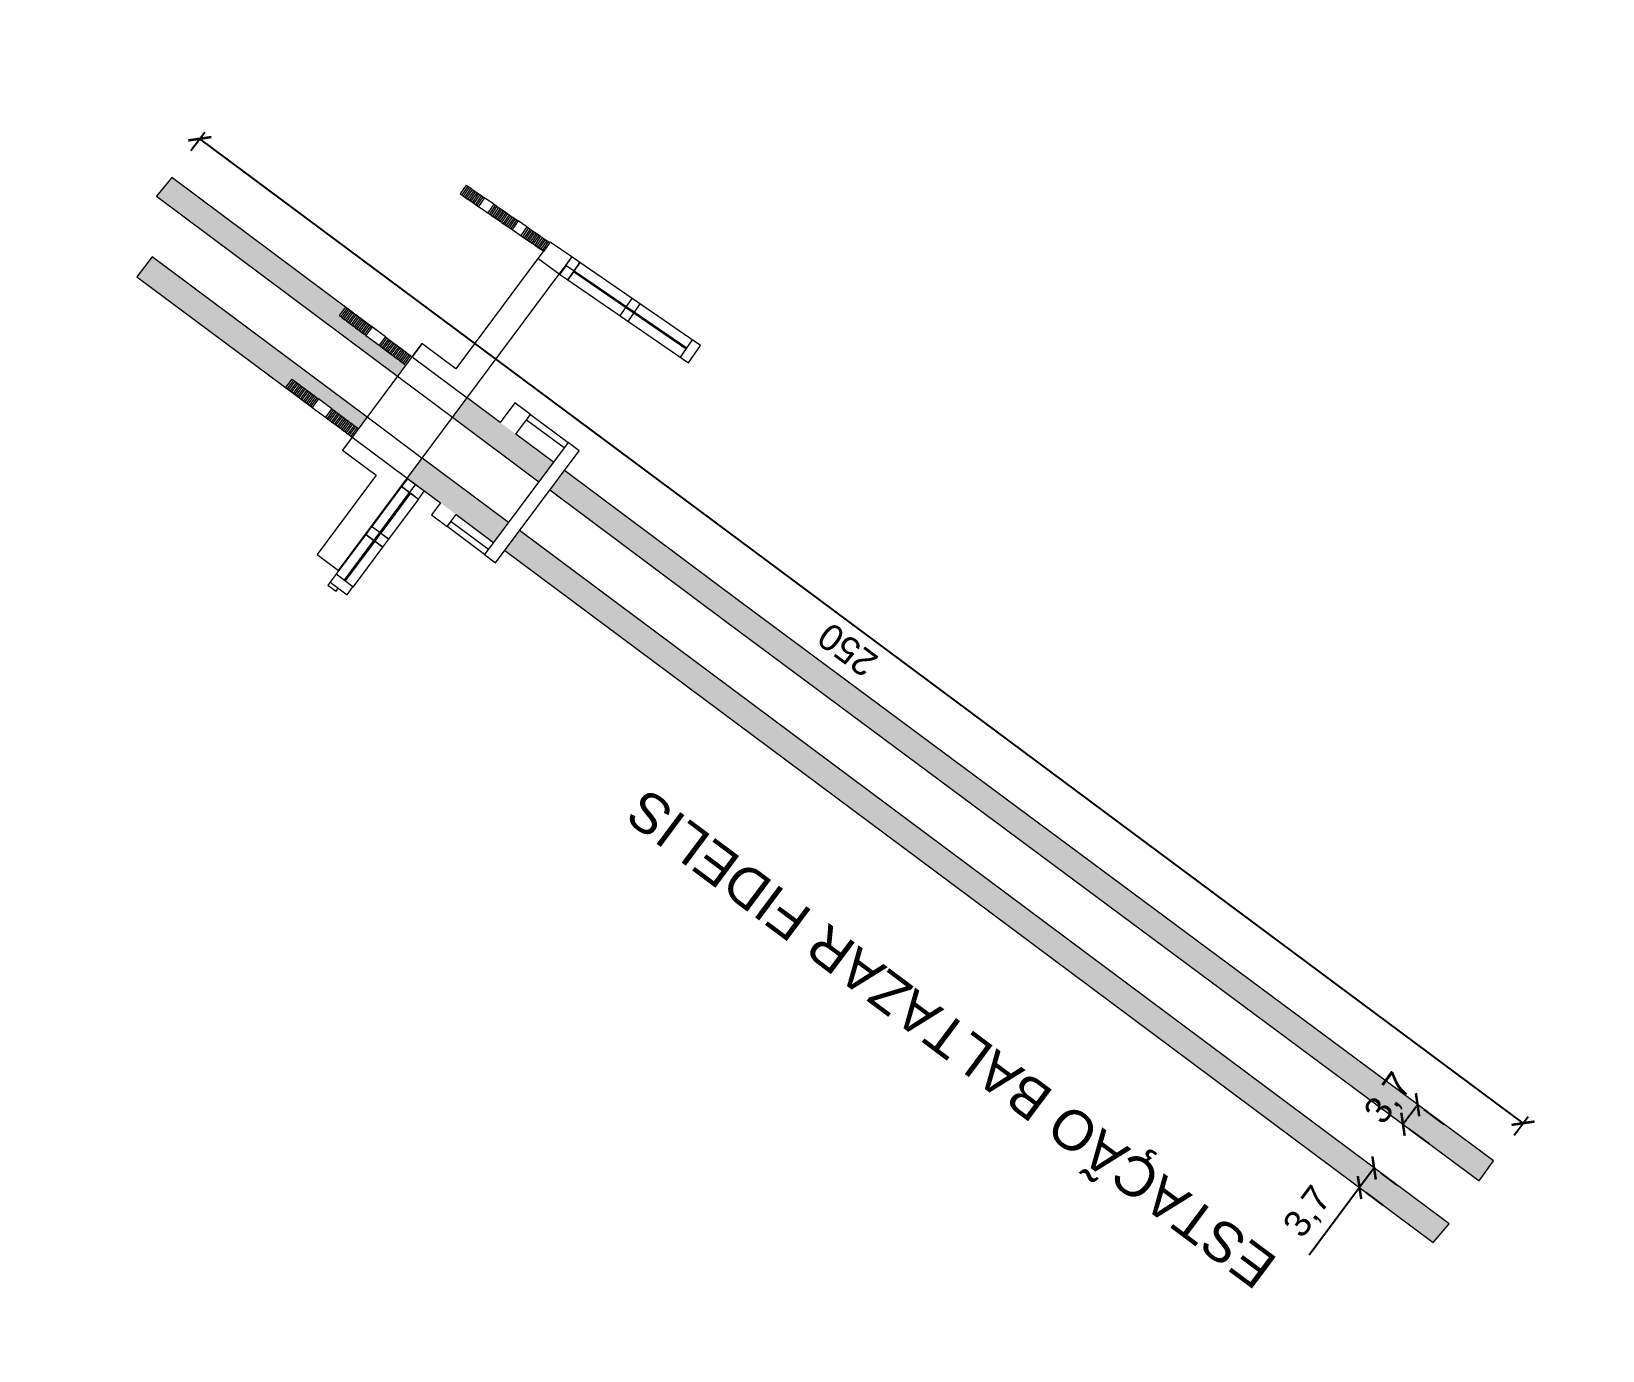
# Model space of a CAD drawing. Header units: metres. Extents: x 286532 to 329498, y 7396783 to 7466136.
# Drawn here: x 323419.1 to 323657.3, y 7420704.9 to 7420904.8 of the extents above; entities that cross this region are included whole.
import ezdxf

# ---------------------------------------------------------------- set-up
doc = ezdxf.new("R2010")
doc.units = ezdxf.units.M
doc.header["$LTSCALE"] = 10
doc.layers.get('0').update_dxf_attribs({"color": 255})
for name, color, linetype, lineweight in [('_  ARQ-AUX-001', 1, 'Continuous', 5), ('_AUX-PLATAFORMA COTAS', 1, 'Continuous', 25), ('_AUX-PLATAFORMA EXISTENTE', 252, 'Continuous', 25)]:
    doc.layers.add(name, color=color, linetype=linetype, lineweight=lineweight)
doc.layers.add('TEXTO', color=3, linetype='Continuous')
doc.styles.add('ARIAL', font='arial.ttf')
doc.styles.get("Standard").update_dxf_attribs({"font": 'arial.ttf'})
doc.dimstyles.new('ISO-25', dxfattribs={"dimtxt": 2.5, "dimasz": 2.5, "dimexe": 1.25, "dimexo": 0.625, "dimtad": 1, "dimtxsty": 'Standard', "dimcen": 2.5, "dimadec": 0, "dimazin": 0, "dimtfac": 1, "dimtmove": 0, "dimatfit": 3, "dimfxl": 1, "dimarcsym": 0})

msp = doc.modelspace()

# ---------------------------------------------------------------- texts
at = {"layer": 'TEXTO', "style": 'ARIAL'}
msp.add_text('ESTAÇÃO BALTAZAR FIDELIS', height=6, rotation=143.24341, dxfattribs=at).set_placement((323608.268, 7420718.653))

# ---------------------------------------------------------------- blocks, each defined once
blk = doc.blocks.new('A$C343F4550')
at = {"layer": '_  ARQ-AUX-001'}
blk.add_hatch(color=256, dxfattribs=at).paths.add_polyline_path([(83.36, 48.97), (83.36, 48.97), (83.36, 49.53), (83.2, 49.53), (83.36, 49.48)], flags=0)
at = {"layer": '_AUX-PLATAFORMA EXISTENTE', "true_color": 0xa1a1a1}
h = blk.add_hatch(color=253, dxfattribs=at)
h.dxf.hatch_style = 1
h.paths.add_polyline_path([(275.61, 84.6), (133.61, 84.31), (100.17, 84.33), (100.17, 80.65), (133.64, 80.63), (275.69, 80.88)])
h.paths.add_polyline_path([(275.93, 72.93), (184.69, 72.96), (100.17, 72.96), (100.18, 69.18), (184.67, 69.23), (275.71, 69.23)])
h.paths.add_polyline_path([(98.09, 72.96), (81.76, 72.96), (81.76, 69.17), (98.09, 69.18)])
h.paths.add_polyline_path([(98.09, 84.34), (81.75, 84.35), (81.75, 80.67), (98.09, 80.66)])
h.paths.add_polyline_path([(71.35, 82.76), (58.77, 82.76), (58.77, 84.37), (25.91, 84.39), (25.77, 80.7), (71.35, 80.67)])
h.paths.add_polyline_path([(58.78, 70.76), (71.36, 70.76), (71.36, 72.96), (30.74, 72.96), (30.68, 69.15), (58.78, 69.16)])
at = {"layer": '_  ARQ-AUX-001'}
for p, q in [((62.39, 110.1), (62.67, 110.11)), ((62.39, 110.1), (62.45, 108.5)), ((62.39, 110.1), (62.45, 108.5)), ((62.67, 110.11), (62.94, 110.12)), ((62.67, 110.11), (62.73, 108.51)), ((62.67, 110.11), (62.73, 108.51)), ((62.94, 110.12), (63.22, 110.13)), ((62.94, 110.12), (63.01, 108.52)), ((62.94, 110.12), (63.01, 108.52)), ((63.22, 110.13), (63.5, 110.14)), ((63.22, 110.13), (63.29, 108.53)), ((63.22, 110.13), (63.29, 108.53)), ((63.5, 110.14), (63.78, 110.16)), ((63.5, 110.14), (63.57, 108.55)), ((63.5, 110.14), (63.57, 108.55)), ((63.78, 110.16), (64.06, 110.17)), ((63.78, 110.16), (63.85, 108.56)), ((63.78, 110.16), (63.85, 108.56)), ((64.06, 110.17), (64.34, 110.18)), ((64.06, 110.17), (64.13, 108.57)), ((64.06, 110.17), (64.13, 108.57)), ((64.34, 110.18), (64.62, 110.19)), ((64.34, 110.18), (64.41, 108.58)), ((64.34, 110.18), (64.41, 108.58)), ((64.62, 110.19), (64.9, 110.2)), ((64.62, 110.19), (64.69, 108.59)), ((64.62, 110.19), (64.69, 108.59)), ((64.9, 110.2), (65.18, 110.21)), ((64.9, 110.2), (64.97, 108.6)), ((64.9, 110.2), (64.97, 108.6)), ((65.18, 110.21), (65.46, 110.22)), ((65.18, 110.21), (65.25, 108.61)), ((65.18, 110.21), (65.25, 108.61)), ((65.46, 110.22), (65.74, 110.23)), ((65.46, 110.22), (65.53, 108.62)), ((65.46, 110.22), (65.53, 108.62)), ((67.48, 110.3), (65.74, 110.23)), ((65.74, 110.23), (65.81, 108.63)), ((65.74, 110.23), (65.81, 108.63)), ((67.48, 110.3), (67.76, 110.31)), ((67.48, 110.3), (67.54, 108.7)), ((67.48, 110.3), (67.54, 108.7)), ((67.76, 110.31), (68.04, 110.32)), ((67.76, 110.31), (67.82, 108.71)), ((67.76, 110.31), (67.82, 108.71)), ((68.04, 110.32), (68.32, 110.33)), ((68.04, 110.32), (68.1, 108.72)), ((68.04, 110.32), (68.1, 108.72)), ((68.32, 110.33), (68.6, 110.35)), ((68.32, 110.33), (68.38, 108.74)), ((68.32, 110.33), (68.38, 108.74)), ((68.6, 110.35), (68.88, 110.36)), ((68.6, 110.35), (68.66, 108.75)), ((68.6, 110.35), (68.66, 108.75)), ((68.88, 110.36), (69.16, 110.37)), ((68.88, 110.36), (68.94, 108.76)), ((68.88, 110.36), (68.94, 108.76)), ((69.16, 110.37), (69.44, 110.38)), ((69.16, 110.37), (69.22, 108.77)), ((69.16, 110.37), (69.22, 108.77)), ((69.44, 110.38), (69.72, 110.39)), ((69.44, 110.38), (69.5, 108.78)), ((69.44, 110.38), (69.5, 108.78)), ((69.72, 110.39), (70, 110.4)), ((69.72, 110.39), (69.78, 108.79)), ((69.72, 110.39), (69.78, 108.79)), ((70, 110.4), (70.28, 110.41)), ((70, 110.4), (70.06, 108.8)), ((70, 110.4), (70.06, 108.8)), ((70.28, 110.41), (70.56, 110.42)), ((70.28, 110.41), (70.34, 108.81)), ((70.28, 110.41), (70.34, 108.81)), ((70.56, 110.42), (70.84, 110.43)), ((70.56, 110.42), (70.62, 108.82)), ((70.56, 110.42), (70.62, 108.82)), ((70.84, 110.43), (71.12, 110.44)), ((70.84, 110.43), (70.9, 108.83)), ((70.84, 110.43), (70.9, 108.83)), ((71.12, 110.44), (71.4, 110.46)), ((71.12, 110.44), (71.18, 108.85)), ((71.12, 110.44), (71.18, 108.85)), ((71.4, 110.46), (71.68, 110.47)), ((71.4, 110.46), (71.46, 108.86)), ((71.4, 110.46), (71.46, 108.86)), ((71.68, 110.47), (71.96, 110.48)), ((71.68, 110.47), (71.74, 108.87)), ((71.68, 110.47), (71.74, 108.87)), ((73.56, 110.54), (71.96, 110.48)), ((71.96, 110.48), (72.02, 108.88)), ((71.96, 110.48), (72.02, 108.88)), ((73.56, 110.54), (73.84, 110.55)), ((73.56, 110.54), (73.62, 108.94)), ((73.56, 110.54), (73.62, 108.94)), ((73.84, 110.55), (74.12, 110.56)), ((73.84, 110.55), (73.9, 108.95)), ((73.84, 110.55), (73.9, 108.95)), ((74.12, 110.56), (74.4, 110.57)), ((74.12, 110.56), (74.18, 108.96)), ((74.12, 110.56), (74.18, 108.96)), ((74.4, 110.57), (74.68, 110.58)), ((74.4, 110.57), (74.46, 108.97)), ((74.4, 110.57), (74.46, 108.97)), ((74.68, 110.58), (74.96, 110.6)), ((74.68, 110.58), (74.74, 108.99)), ((74.68, 110.58), (74.74, 108.99)), ((74.96, 110.6), (75.23, 110.61)), ((74.96, 110.6), (75.02, 109)), ((74.96, 110.6), (75.02, 109)), ((75.23, 110.61), (75.51, 110.62)), ((75.23, 110.61), (75.3, 109.01)), ((75.23, 110.61), (75.3, 109.01)), ((75.51, 110.62), (75.79, 110.63)), ((75.51, 110.62), (75.58, 109.02)), ((75.51, 110.62), (75.58, 109.02)), ((75.79, 110.63), (76.07, 110.64)), ((75.79, 110.63), (75.86, 109.03)), ((75.79, 110.63), (75.86, 109.03)), ((76.07, 110.64), (76.35, 110.65)), ((76.07, 110.64), (76.14, 109.04)), ((76.07, 110.64), (76.14, 109.04)), ((76.35, 110.65), (76.63, 110.66)), ((76.35, 110.65), (76.42, 109.05)), ((76.35, 110.65), (76.42, 109.05)), ((76.63, 110.66), (76.91, 110.67)), ((76.63, 110.66), (76.7, 109.06)), ((76.63, 110.66), (76.7, 109.06)), ((76.91, 110.67), (77.19, 110.68)), ((76.91, 110.67), (76.98, 109.07)), ((76.91, 110.67), (76.98, 109.07)), ((77.19, 110.68), (77.47, 110.69)), ((77.19, 110.68), (77.26, 109.08)), ((77.19, 110.68), (77.26, 109.08)), ((77.47, 110.69), (77.75, 110.71)), ((77.47, 110.69), (77.54, 109.1)), ((77.47, 110.69), (77.54, 109.1)), ((81.71, 110.94), (77.75, 110.78)), ((77.75, 110.78), (77.75, 107.71)), ((77.75, 110.71), (77.82, 109.11)), ((83.21, 111), (81.71, 110.94)), ((81.71, 110.94), (81.77, 109.41)), ((81.77, 109.46), (81.71, 110.94)), ((105.39, 111.87), (83.21, 111)), ((83.21, 111), (83.27, 109.5)), ((83.27, 109.47), (83.21, 111)), ((83.27, 109.5), (103.95, 110.31)), ((103.96, 110.11), (83.28, 109.3)), ((92.86, 109.88), (92.8, 111.38)), ((92.93, 108.18), (92.87, 109.68)), ((94.36, 109.94), (94.3, 111.44)), ((94.43, 108.24), (94.37, 109.74)), ((104.02, 108.62), (103.89, 111.81)), ((105.52, 108.67), (105.39, 111.87)), ((62.45, 108.5), (62.73, 108.51)), ((62.73, 108.51), (63.01, 108.52)), ((63.01, 108.52), (63.29, 108.53)), ((63.29, 108.53), (63.57, 108.55)), ((63.57, 108.55), (63.85, 108.56)), ((63.85, 108.56), (64.13, 108.57)), ((64.13, 108.57), (64.41, 108.58)), ((64.41, 108.58), (64.69, 108.59)), ((64.69, 108.59), (64.97, 108.6)), ((64.97, 108.6), (65.25, 108.61)), ((65.25, 108.61), (65.53, 108.62)), ((65.53, 108.62), (65.81, 108.63)), ((65.81, 108.63), (67.54, 108.7)), ((67.54, 108.7), (67.82, 108.71)), ((67.82, 108.71), (68.1, 108.72)), ((68.1, 108.72), (68.38, 108.74)), ((68.38, 108.74), (68.66, 108.75)), ((68.66, 108.75), (68.94, 108.76)), ((68.94, 108.76), (69.22, 108.77)), ((69.22, 108.77), (69.5, 108.78)), ((69.5, 108.78), (69.78, 108.79)), ((69.78, 108.79), (70.06, 108.8)), ((70.06, 108.8), (70.34, 108.81)), ((70.34, 108.81), (70.62, 108.82)), ((70.62, 108.82), (70.9, 108.83)), ((70.9, 108.83), (71.18, 108.85)), ((71.18, 108.85), (71.46, 108.86)), ((71.46, 108.86), (71.74, 108.87)), ((71.74, 108.87), (72.02, 108.88)), ((72.02, 108.88), (73.62, 108.94)), ((73.62, 108.94), (73.9, 108.95)), ((73.9, 108.95), (74.18, 108.96)), ((74.18, 108.96), (74.46, 108.97)), ((74.46, 108.97), (74.74, 108.99)), ((74.74, 108.99), (75.02, 109)), ((75.02, 109), (75.3, 109.01)), ((75.3, 109.01), (75.58, 109.02)), ((75.58, 109.02), (75.86, 109.03)), ((75.86, 109.03), (76.14, 109.04)), ((76.14, 109.04), (76.42, 109.05)), ((76.42, 109.05), (76.7, 109.06)), ((76.7, 109.06), (76.98, 109.07)), ((76.98, 109.07), (77.26, 109.08)), ((77.26, 109.08), (77.54, 109.1)), ((77.54, 109.1), (77.75, 109.1)), ((77.75, 107.71), (77.75, 86.86)), ((81.75, 107.71), (77.75, 107.71)), ((81.75, 107.71), (81.75, 109.46)), ((81.75, 109.46), (81.77, 109.46)), ((81.76, 51.71), (81.75, 107.71)), ((81.77, 109.41), (83.27, 109.47)), ((81.77, 109.46), (81.84, 107.74)), ((81.84, 107.74), (83.34, 107.8)), ((83.34, 107.8), (83.27, 109.47)), ((83.28, 109.3), (83.34, 107.8)), ((83.34, 107.8), (105.52, 108.67)), ((77.75, 86.86), (71.35, 86.86)), ((71.35, 86.86), (71.36, 66.71)), ((71.35, 86.81), (71.35, 86.81)), ((71.35, 86.81), (71.35, 84.36)), ((91, 88.05), (88, 88.05)), ((88, 88.05), (88.01, 84.34)), ((91.01, 84.34), (91, 88.05)), ((91.01, 88.06), (98.08, 88.06)), ((91.01, 87.04), (91.01, 88.06)), ((98.09, 87.05), (91.01, 87.04)), ((98.08, 88.06), (98.09, 87.05)), ((100.17, 88.06), (98.08, 88.06)), ((98.08, 88.06), (98.1, 66.89)), ((100.18, 66.89), (100.17, 88.06)), ((25.91, 84.39), (25.77, 80.7)), ((64.5, 84.36), (25.91, 84.39)), ((58.77, 84.36), (58.77, 82.76)), ((58.77, 84.36), (59.05, 84.36)), ((58.77, 84.36), (58.77, 82.76)), ((59.05, 84.36), (59.33, 84.36)), ((59.05, 84.36), (59.05, 82.76)), ((59.05, 84.36), (59.05, 82.76)), ((59.33, 84.36), (59.61, 84.36)), ((59.33, 84.36), (59.33, 82.76)), ((59.33, 84.36), (59.33, 82.76)), ((59.61, 84.36), (59.89, 84.36)), ((59.61, 84.36), (59.61, 82.76)), ((59.61, 84.36), (59.61, 82.76)), ((59.89, 84.36), (60.17, 84.36)), ((59.89, 84.36), (59.89, 82.76)), ((59.89, 84.36), (59.89, 82.76)), ((60.17, 84.36), (60.45, 84.36)), ((60.17, 84.36), (60.17, 82.76)), ((60.17, 84.36), (60.17, 82.76)), ((60.45, 84.36), (60.73, 84.36)), ((60.45, 84.36), (60.45, 82.76)), ((60.45, 84.36), (60.45, 82.76)), ((60.73, 84.36), (61.01, 84.36)), ((60.73, 84.36), (60.73, 82.76)), ((60.73, 84.36), (60.73, 82.76)), ((61.01, 84.36), (61.29, 84.36)), ((61.01, 84.36), (61.01, 82.76)), ((61.01, 84.36), (61.01, 82.76)), ((61.29, 84.36), (61.57, 84.36)), ((61.29, 84.36), (61.29, 82.76)), ((61.29, 84.36), (61.29, 82.76)), ((61.57, 84.36), (61.85, 84.36)), ((61.57, 84.36), (61.57, 82.76)), ((61.57, 84.36), (61.57, 82.76)), ((61.85, 84.36), (62.13, 84.36)), ((61.85, 84.36), (61.85, 82.76)), ((61.85, 84.36), (61.85, 82.76)), ((62.13, 84.36), (62.41, 84.36)), ((62.13, 84.36), (62.13, 82.76)), ((62.13, 84.36), (62.13, 82.76)), ((62.41, 84.36), (62.69, 84.36)), ((62.41, 84.36), (62.41, 82.76)), ((62.41, 84.36), (62.41, 82.76)), ((62.69, 84.36), (62.97, 84.36)), ((62.69, 84.36), (62.69, 82.76)), ((62.69, 84.36), (62.69, 82.76)), ((62.97, 84.36), (63.25, 84.36)), ((62.97, 84.36), (62.97, 82.76)), ((62.97, 84.36), (62.97, 82.76)), ((63.25, 84.36), (63.53, 84.36)), ((63.25, 84.36), (63.25, 82.76)), ((63.25, 84.36), (63.25, 82.76)), ((63.53, 84.36), (63.81, 84.36)), ((63.53, 84.36), (63.53, 82.76)), ((63.53, 84.36), (63.53, 82.76)), ((66.31, 84.36), (63.81, 84.36)), ((63.81, 84.36), (63.81, 82.76)), ((63.81, 84.36), (63.81, 82.76)), ((66.31, 84.36), (66.31, 82.76)), ((66.31, 84.36), (66.59, 84.36)), ((66.31, 84.36), (66.31, 82.76)), ((66.59, 84.36), (66.87, 84.36)), ((66.59, 84.36), (66.59, 82.76)), ((66.59, 84.36), (66.59, 82.76)), ((66.87, 84.36), (67.15, 84.36)), ((66.87, 84.36), (66.87, 82.76)), ((66.87, 84.36), (66.87, 82.76)), ((67.15, 84.36), (67.43, 84.36)), ((67.15, 84.36), (67.15, 82.76)), ((67.15, 84.36), (67.15, 82.76)), ((67.43, 84.36), (67.71, 84.36)), ((67.43, 84.36), (67.43, 82.76)), ((67.43, 84.36), (67.43, 82.76)), ((67.71, 84.36), (67.99, 84.36)), ((67.71, 84.36), (67.71, 82.76)), ((67.71, 84.36), (67.71, 82.76)), ((67.99, 84.36), (68.27, 84.36)), ((67.99, 84.36), (67.99, 82.76)), ((67.99, 84.36), (67.99, 82.76)), ((68.27, 84.36), (68.55, 84.36)), ((68.27, 84.36), (68.27, 82.76)), ((68.27, 84.36), (68.27, 82.76)), ((68.55, 84.36), (68.83, 84.36)), ((68.55, 84.36), (68.55, 82.76)), ((68.55, 84.36), (68.55, 82.76)), ((68.83, 84.36), (69.11, 84.36)), ((68.83, 84.36), (68.83, 82.76)), ((68.83, 84.36), (68.83, 82.76)), ((69.11, 84.36), (69.39, 84.36)), ((69.11, 84.36), (69.11, 82.76)), ((69.11, 84.36), (69.11, 82.76)), ((69.39, 84.36), (69.67, 84.36)), ((69.39, 84.36), (69.39, 82.76)), ((69.39, 84.36), (69.39, 82.76)), ((69.67, 84.36), (69.95, 84.36)), ((69.67, 84.36), (69.67, 82.76)), ((69.67, 84.36), (69.67, 82.76)), ((69.95, 84.36), (70.23, 84.36)), ((69.95, 84.36), (69.95, 82.76)), ((69.95, 84.36), (69.95, 82.76)), ((70.23, 84.36), (70.51, 84.36)), ((70.23, 84.36), (70.23, 82.76)), ((70.23, 84.36), (70.23, 82.76)), ((70.51, 84.36), (70.79, 84.36)), ((70.51, 84.36), (70.51, 82.76)), ((70.51, 84.36), (70.51, 82.76)), ((70.79, 84.36), (71.07, 84.36)), ((70.79, 84.36), (70.79, 82.76)), ((70.79, 84.36), (70.79, 82.76)), ((71.07, 84.36), (71.35, 84.36)), ((71.07, 84.36), (71.07, 82.76)), ((71.07, 84.36), (71.07, 82.76)), ((88.01, 84.34), (81.76, 84.35)), ((98.09, 84.34), (91.01, 84.34)), ((133.61, 84.31), (100.17, 84.33)), ((275.61, 84.6), (133.61, 84.31)), ((275.69, 80.88), (275.61, 84.6)), ((58.77, 82.76), (59.05, 82.76)), ((59.05, 82.76), (59.33, 82.76)), ((59.33, 82.76), (59.61, 82.76)), ((59.61, 82.76), (59.89, 82.76)), ((59.89, 82.76), (60.17, 82.76)), ((60.17, 82.76), (60.45, 82.76)), ((60.45, 82.76), (60.73, 82.76)), ((60.73, 82.76), (61.01, 82.76)), ((61.01, 82.76), (61.29, 82.76)), ((61.29, 82.76), (61.57, 82.76)), ((61.57, 82.76), (61.85, 82.76)), ((61.85, 82.76), (62.13, 82.76)), ((62.13, 82.76), (62.41, 82.76)), ((62.41, 82.76), (62.69, 82.76)), ((62.69, 82.76), (62.97, 82.76)), ((62.97, 82.76), (63.25, 82.76)), ((63.25, 82.76), (63.53, 82.76)), ((63.53, 82.76), (63.81, 82.76)), ((63.81, 82.76), (66.31, 82.76)), ((66.31, 82.76), (66.59, 82.76)), ((66.59, 82.76), (66.87, 82.76)), ((66.87, 82.76), (67.15, 82.76)), ((67.15, 82.76), (67.43, 82.76)), ((67.43, 82.76), (67.71, 82.76)), ((67.71, 82.76), (67.99, 82.76)), ((67.99, 82.76), (68.27, 82.76)), ((68.27, 82.76), (68.55, 82.76)), ((68.55, 82.76), (68.83, 82.76)), ((68.83, 82.76), (69.11, 82.76)), ((69.11, 82.76), (69.39, 82.76)), ((69.39, 82.76), (69.67, 82.76)), ((69.67, 82.76), (69.95, 82.76)), ((69.95, 82.76), (70.23, 82.76)), ((70.23, 82.76), (70.51, 82.76)), ((70.51, 82.76), (70.79, 82.76)), ((70.79, 82.76), (71.07, 82.76)), ((71.07, 82.76), (71.35, 82.76)), ((25.77, 80.7), (71.35, 80.67)), ((81.76, 80.67), (98.09, 80.66)), ((100.17, 80.65), (133.64, 80.63)), ((133.64, 80.63), (275.69, 80.88)), ((30.74, 72.96), (30.68, 69.15)), ((71.36, 72.96), (30.74, 72.96)), ((98.09, 72.96), (81.76, 72.96)), ((184.69, 72.96), (100.17, 72.96)), ((275.93, 72.93), (184.69, 72.96)), ((275.71, 69.23), (275.93, 72.93)), ((30.68, 69.15), (63.95, 69.16)), ((58.78, 70.76), (58.78, 69.16)), ((58.78, 70.76), (59.06, 70.76)), ((58.78, 70.76), (58.78, 69.16)), ((58.78, 69.16), (59.06, 69.16)), ((59.06, 70.76), (59.34, 70.76)), ((59.06, 70.76), (59.06, 69.16)), ((59.06, 70.76), (59.06, 69.16)), ((59.06, 69.16), (59.34, 69.16)), ((59.34, 70.76), (59.62, 70.76)), ((59.34, 70.76), (59.34, 69.16)), ((59.34, 70.76), (59.34, 69.16)), ((59.34, 69.16), (59.62, 69.16)), ((59.62, 70.76), (59.9, 70.76)), ((59.62, 70.76), (59.62, 69.16)), ((59.62, 70.76), (59.62, 69.16)), ((59.62, 69.16), (59.9, 69.16)), ((59.9, 70.76), (60.18, 70.76)), ((59.9, 70.76), (59.9, 69.16)), ((59.9, 70.76), (59.9, 69.16)), ((59.9, 69.16), (60.18, 69.16)), ((60.18, 70.76), (60.46, 70.76)), ((60.18, 70.76), (60.18, 69.16)), ((60.18, 70.76), (60.18, 69.16)), ((60.18, 69.16), (60.46, 69.16)), ((60.46, 70.76), (60.74, 70.76)), ((60.46, 70.76), (60.46, 69.16)), ((60.46, 70.76), (60.46, 69.16)), ((60.46, 69.16), (60.74, 69.16)), ((60.74, 70.76), (61.02, 70.76)), ((60.74, 70.76), (60.74, 69.16)), ((60.74, 70.76), (60.74, 69.16)), ((60.74, 69.16), (61.02, 69.16)), ((61.02, 70.76), (61.3, 70.76)), ((61.02, 70.76), (61.02, 69.16)), ((61.02, 70.76), (61.02, 69.16)), ((61.02, 69.16), (61.3, 69.16)), ((61.3, 70.76), (61.58, 70.76)), ((61.3, 70.76), (61.3, 69.16)), ((61.3, 70.76), (61.3, 69.16)), ((61.3, 69.16), (61.58, 69.16)), ((61.58, 70.76), (61.86, 70.76)), ((61.58, 70.76), (61.58, 69.16)), ((61.58, 70.76), (61.58, 69.16)), ((61.58, 69.16), (61.86, 69.16)), ((61.86, 70.76), (62.14, 70.76)), ((61.86, 70.76), (61.86, 69.16)), ((61.86, 70.76), (61.86, 69.16)), ((61.86, 69.16), (62.14, 69.16)), ((62.14, 70.76), (62.42, 70.76)), ((62.14, 70.76), (62.14, 69.16)), ((62.14, 70.76), (62.14, 69.16)), ((62.14, 69.16), (62.42, 69.16)), ((62.42, 70.76), (62.7, 70.76)), ((62.42, 70.76), (62.42, 69.16)), ((62.42, 70.76), (62.42, 69.16)), ((62.42, 69.16), (62.7, 69.16)), ((62.7, 70.76), (62.98, 70.76)), ((62.7, 70.76), (62.7, 69.16)), ((62.7, 70.76), (62.7, 69.16)), ((62.7, 69.16), (62.98, 69.16)), ((62.98, 70.76), (63.26, 70.76)), ((62.98, 70.76), (62.98, 69.16)), ((62.98, 70.76), (62.98, 69.16)), ((62.98, 69.16), (63.26, 69.16)), ((63.26, 70.76), (63.54, 70.76)), ((63.26, 70.76), (63.26, 69.16)), ((63.26, 70.76), (63.26, 69.16)), ((63.26, 69.16), (63.54, 69.16)), ((63.54, 70.76), (63.82, 70.76)), ((63.54, 70.76), (63.54, 69.16)), ((63.54, 70.76), (63.54, 69.16)), ((63.54, 69.16), (63.82, 69.16)), ((66.32, 70.76), (63.82, 70.76)), ((63.82, 70.76), (63.82, 69.16)), ((63.82, 70.76), (63.82, 69.16)), ((63.82, 69.16), (66.32, 69.16)), ((66.32, 70.76), (66.32, 69.16)), ((66.32, 70.76), (66.6, 70.76)), ((66.32, 70.76), (66.32, 69.16)), ((66.32, 69.16), (66.6, 69.16)), ((66.6, 70.76), (66.88, 70.76)), ((66.6, 70.76), (66.6, 69.16)), ((66.6, 70.76), (66.6, 69.16)), ((66.6, 69.16), (66.88, 69.16)), ((66.88, 70.76), (67.16, 70.76)), ((66.88, 70.76), (66.88, 69.16)), ((66.88, 70.76), (66.88, 69.16)), ((66.88, 69.16), (67.16, 69.16)), ((67.16, 70.76), (67.44, 70.76)), ((67.16, 70.76), (67.16, 69.16)), ((67.16, 70.76), (67.16, 69.16)), ((67.16, 69.16), (67.44, 69.16)), ((67.44, 70.76), (67.72, 70.76)), ((67.44, 70.76), (67.44, 69.16)), ((67.44, 70.76), (67.44, 69.16)), ((67.44, 69.16), (67.72, 69.16)), ((67.72, 70.76), (68, 70.76)), ((67.72, 70.76), (67.72, 69.16)), ((67.72, 70.76), (67.72, 69.16)), ((67.72, 69.16), (68, 69.16)), ((68, 70.76), (68.28, 70.76)), ((68, 70.76), (68, 69.16)), ((68, 70.76), (68, 69.16)), ((68, 69.16), (68.28, 69.16)), ((68.28, 70.76), (68.56, 70.76)), ((68.28, 70.76), (68.28, 69.16)), ((68.28, 70.76), (68.28, 69.16)), ((68.28, 69.16), (68.56, 69.16)), ((68.56, 70.76), (68.84, 70.76)), ((68.56, 70.76), (68.56, 69.16)), ((68.56, 70.76), (68.56, 69.16)), ((68.56, 69.16), (68.84, 69.16)), ((68.84, 70.76), (69.12, 70.76)), ((68.84, 70.76), (68.84, 69.16)), ((68.84, 70.76), (68.84, 69.16)), ((68.84, 69.16), (69.12, 69.16)), ((69.12, 70.76), (69.4, 70.76)), ((69.12, 70.76), (69.12, 69.16)), ((69.12, 70.76), (69.12, 69.16)), ((69.12, 69.16), (69.4, 69.16)), ((69.4, 70.76), (69.68, 70.76)), ((69.4, 70.76), (69.4, 69.16)), ((69.4, 70.76), (69.4, 69.16)), ((69.4, 69.16), (69.68, 69.16)), ((69.68, 70.76), (69.96, 70.76)), ((69.68, 70.76), (69.68, 69.16)), ((69.68, 70.76), (69.68, 69.16)), ((69.68, 69.16), (69.96, 69.16)), ((69.96, 70.76), (70.24, 70.76)), ((69.96, 70.76), (69.96, 69.16)), ((69.96, 70.76), (69.96, 69.16)), ((69.96, 69.16), (70.24, 69.16)), ((70.24, 70.76), (70.52, 70.76)), ((70.24, 70.76), (70.24, 69.16)), ((70.24, 70.76), (70.24, 69.16)), ((70.24, 69.16), (70.52, 69.16)), ((70.52, 70.76), (70.8, 70.76)), ((70.52, 70.76), (70.52, 69.16)), ((70.52, 70.76), (70.52, 69.16)), ((70.52, 69.16), (70.8, 69.16)), ((70.8, 70.76), (71.08, 70.76)), ((70.8, 70.76), (70.8, 69.16)), ((70.8, 70.76), (70.8, 69.16)), ((70.8, 69.16), (71.08, 69.16)), ((71.08, 70.76), (71.36, 70.76)), ((71.08, 70.76), (71.08, 69.16)), ((71.08, 70.76), (71.08, 69.16)), ((71.08, 69.16), (71.36, 69.16)), ((81.76, 69.17), (88.02, 69.18)), ((85.03, 69.11), (81.83, 69.11)), ((83.36, 69.11), (81.83, 69.11)), ((81.83, 69.11), (81.83, 67.61)), ((83.36, 67.61), (83.36, 69.11)), ((85.03, 67.61), (85.03, 69.11)), ((88.02, 69.18), (88.02, 66.89)), ((91.02, 66.89), (91.02, 69.18)), ((91.02, 69.18), (98.09, 69.18)), ((100.18, 69.18), (184.67, 69.23)), ((184.67, 69.23), (275.71, 69.23)), ((71.36, 66.71), (71.46, 66.71)), ((71.36, 66.71), (77.75, 66.71)), ((77.75, 66.71), (77.75, 51.71)), ((83.36, 67.61), (81.83, 67.61)), ((81.83, 67.61), (81.83, 60.07)), ((81.83, 67.61), (83.36, 67.61)), ((83.36, 60.07), (83.36, 67.61)), ((83.36, 67.61), (85.03, 67.61)), ((85.06, 67.61), (83.53, 67.61)), ((83.53, 67.61), (83.53, 60.07)), ((85.06, 60.07), (85.06, 67.61)), ((88.02, 66.89), (91.02, 66.89)), ((91.02, 67.89), (98.09, 67.89)), ((91.02, 66.89), (91.02, 67.89)), ((98.1, 66.89), (91.02, 66.89)), ((98.09, 67.89), (98.1, 66.89)), ((98.1, 66.89), (100.18, 66.89)), ((81.76, 65.91), (81.89, 65.77)), ((83.36, 60.07), (81.82, 60.07)), ((81.82, 60.07), (81.82, 58.57)), ((83.36, 58.57), (83.36, 60.07)), ((85.06, 60.07), (83.52, 60.07)), ((83.52, 60.07), (83.52, 58.57)), ((83.53, 60.07), (85.06, 60.07)), ((85.06, 58.57), (85.06, 60.07)), ((81.82, 58.57), (83.36, 58.57)), ((83.36, 58.57), (81.82, 58.57)), ((81.82, 58.57), (81.82, 48.97)), ((83.36, 51.03), (83.36, 58.57)), ((83.52, 58.57), (85.06, 58.57)), ((85.06, 58.57), (83.52, 58.57)), ((83.52, 58.57), (83.52, 51.03)), ((85.06, 51.03), (85.06, 58.57)), ((77.75, 51.71), (81.76, 51.71)), ((85.02, 51.03), (81.82, 51.03)), ((85.02, 49.53), (85.02, 51.03)), ((85.02, 51.03), (85.06, 51.03)), ((81.82, 49.53), (85.02, 49.53)), ((81.82, 48.97), (83.36, 48.97)), ((83.36, 48.97), (83.36, 49.53))]:
    blk.add_line(p, q, dxfattribs=at)
for points in [[(71.35, 84.35), (81.75, 84.35)], [(71.35, 80.67), (81.75, 80.67)], [(71.36, 72.97), (81.76, 72.96)], [(71.36, 69.18), (81.76, 69.17)]]:
    blk.add_lwpolyline(points, dxfattribs=at)
blk = doc.blocks.new('_ArchTick')
at = {"color": 0, "linetype": 'ByBlock', "const_width": 0.15}
blk.add_lwpolyline([(-0.5, -0.5), (0.5, 0.5)], dxfattribs=at)
blk = doc.blocks.new('*D141')
at = {"layer": '_AUX-PLATAFORMA COTAS', "color": 0, "lineweight": -2, "ltscale": 0.05, "transparency": 16777216}
for p, q in [((323443.3, 7420886.75), (323445.39, 7420889.54)), ((323645.22, 7420739.32), (323444.64, 7420888.54)), ((323643.88, 7420737.52), (323645.97, 7420740.32))]:
    blk.add_line(p, q, dxfattribs=at)
at = {"layer": 'Defpoints', "color": 0, "ltscale": 0.05, "transparency": 16777216}
for p in [(323444.64, 7420888.54), (323440.32, 7420882.73), (323640.9, 7420733.51)]:
    blk.add_point(p, dxfattribs=at)
at = {"layer": '_AUX-PLATAFORMA COTAS', "color": 0, "lineweight": -2, "ltscale": 0.05, "transparency": 16777216, "xscale": 2.5, "yscale": 2.5, "zscale": 2.5}
for p, rotation in [((323444.64, 7420888.54), 143.3520744869536), ((323645.22, 7420739.32), 323.3520744869536)]:
    blk.add_blockref('_ArchTick', p, dxfattribs=dict(at, rotation=rotation))
at = {"layer": '_AUX-PLATAFORMA COTAS', "color": 0, "ltscale": 0.05, "transparency": 16777216, "insert": (323542.82, 7420811.09), "char_height": 4, "attachment_point": 5, "rotation": 143.3521}
blk.add_mtext('250', dxfattribs=at)
blk = doc.blocks.new('*D142')
at = {"layer": '_AUX-PLATAFORMA COTAS', "color": 0, "lineweight": -2, "ltscale": 0.05, "transparency": 16777216}
for p, q in [((323627.02, 7420739.16), (323629.23, 7420742.12)), ((323633.24, 7420739.14), (323630.23, 7420741.38)), ((323631.03, 7420736.17), (323628.02, 7420738.41))]:
    blk.add_line(p, q, dxfattribs=at)
at = {"layer": 'Defpoints', "color": 0, "ltscale": 0.05, "transparency": 16777216}
for p in [(323629.23, 7420742.12), (323629.23, 7420742.12), (323627.02, 7420739.16)]:
    blk.add_point(p, dxfattribs=at)
at = {"layer": '_AUX-PLATAFORMA COTAS', "color": 0, "lineweight": -2, "ltscale": 0.05, "transparency": 16777216, "xscale": 2.5, "yscale": 2.5, "zscale": 2.5}
for p, rotation in [((323629.23, 7420742.12), 53.32590576271164), ((323627.02, 7420739.16), 233.3259057627116)]:
    blk.add_blockref('_ArchTick', p, dxfattribs=dict(at, rotation=rotation))
at = {"layer": '_AUX-PLATAFORMA COTAS', "color": 0, "ltscale": 0.05, "transparency": 16777216, "insert": (323625, 7420742.97), "char_height": 4, "attachment_point": 5, "rotation": 53.3259}
blk.add_mtext('3,7', dxfattribs=at)
blk = doc.blocks.new('*D143')
at = {"layer": '_AUX-PLATAFORMA COTAS', "color": 0, "lineweight": -2, "ltscale": 0.05, "transparency": 16777216}
for p, q in [((323622.64, 7420732.54), (323620.43, 7420729.57)), ((323626.29, 7420729.82), (323623.64, 7420731.79)), ((323620.43, 7420729.57), (323612.8, 7420719.32)), ((323624.08, 7420726.85), (323621.43, 7420728.82))]:
    blk.add_line(p, q, dxfattribs=at)
at = {"layer": 'Defpoints', "color": 0, "ltscale": 0.05, "transparency": 16777216}
for p in [(323622.28, 7420732.8), (323620.07, 7420729.83), (323620.43, 7420729.57)]:
    blk.add_point(p, dxfattribs=at)
at = {"layer": '_AUX-PLATAFORMA COTAS', "color": 0, "lineweight": -2, "ltscale": 0.05, "transparency": 16777216, "xscale": 2.5, "yscale": 2.5, "zscale": 2.5}
for p, rotation in [((323622.64, 7420732.54), 53.35084435178491), ((323620.43, 7420729.57), 233.3508443517849)]:
    blk.add_blockref('_ArchTick', p, dxfattribs=dict(at, rotation=rotation))
at = {"layer": '_AUX-PLATAFORMA COTAS', "color": 0, "ltscale": 0.05, "transparency": 16777216, "insert": (323612.74, 7420725.77), "char_height": 4, "attachment_point": 5, "rotation": 53.3508}
blk.add_mtext('3,7', dxfattribs=at)

# ---------------------------------------------------------------- dimensions: what is measured, and where the dimension line sits
at = {"layer": '_AUX-PLATAFORMA COTAS', "ltscale": 0.05}
dim = msp.add_aligned_dim(p1=(323640.899, 7420733.51), p2=(323440.319, 7420882.734), distance=-7.239, dimstyle='ISO-25', override={"dimtxt": 4, "dimexo": 5, "dimgap": 1.5, "dimtad": 4, "dimblk1": 'ArchTick', "dimblk2": 'ArchTick', "dimsah": 1}, dxfattribs=at)
dim.commit()
dim.dimension.update_dxf_attribs({"geometry": '*D141', "text_midpoint": (323542.816, 7420811.088)})
for base, p1, p2, angle, picture, middle in [((323629.231, 7420742.122), (323627.022, 7420739.156), (323629.231, 7420742.122), 53.32591, '*D142', (323628.126, 7420740.639)), ((323620.429, 7420729.569), (323622.282, 7420732.803), (323620.072, 7420729.834), 233.35084, '*D143', (323615.868, 7420723.439))]:
    dim = msp.add_linear_dim(base=base, p1=p1, p2=p2, angle=angle, dimstyle='ISO-25', override={"dimtxt": 4, "dimexo": 5, "dimgap": 1.5, "dimtad": 3, "dimblk1": 'ArchTick', "dimblk2": 'ArchTick', "dimsah": 1}, dxfattribs=at)
    dim.commit()
    dim.dimension.update_dxf_attribs({"geometry": picture, "text_midpoint": middle, "dimtype": 161})

# ---------------------------------------------------------------- block references
at = {"rotation": 323.2944629532354}
msp.add_blockref('A$C343F4550', (323369.19, 7420830.519), dxfattribs=at)

msp.set_redraw_order([(e.dxf.handle, doc.entitydb.next_handle()) for e in msp.query("TEXT MTEXT ATTDEF DIMENSION ARC_DIMENSION")])  # texts and dimensions are drawn at this point

doc.saveas('drawing.dxf')
